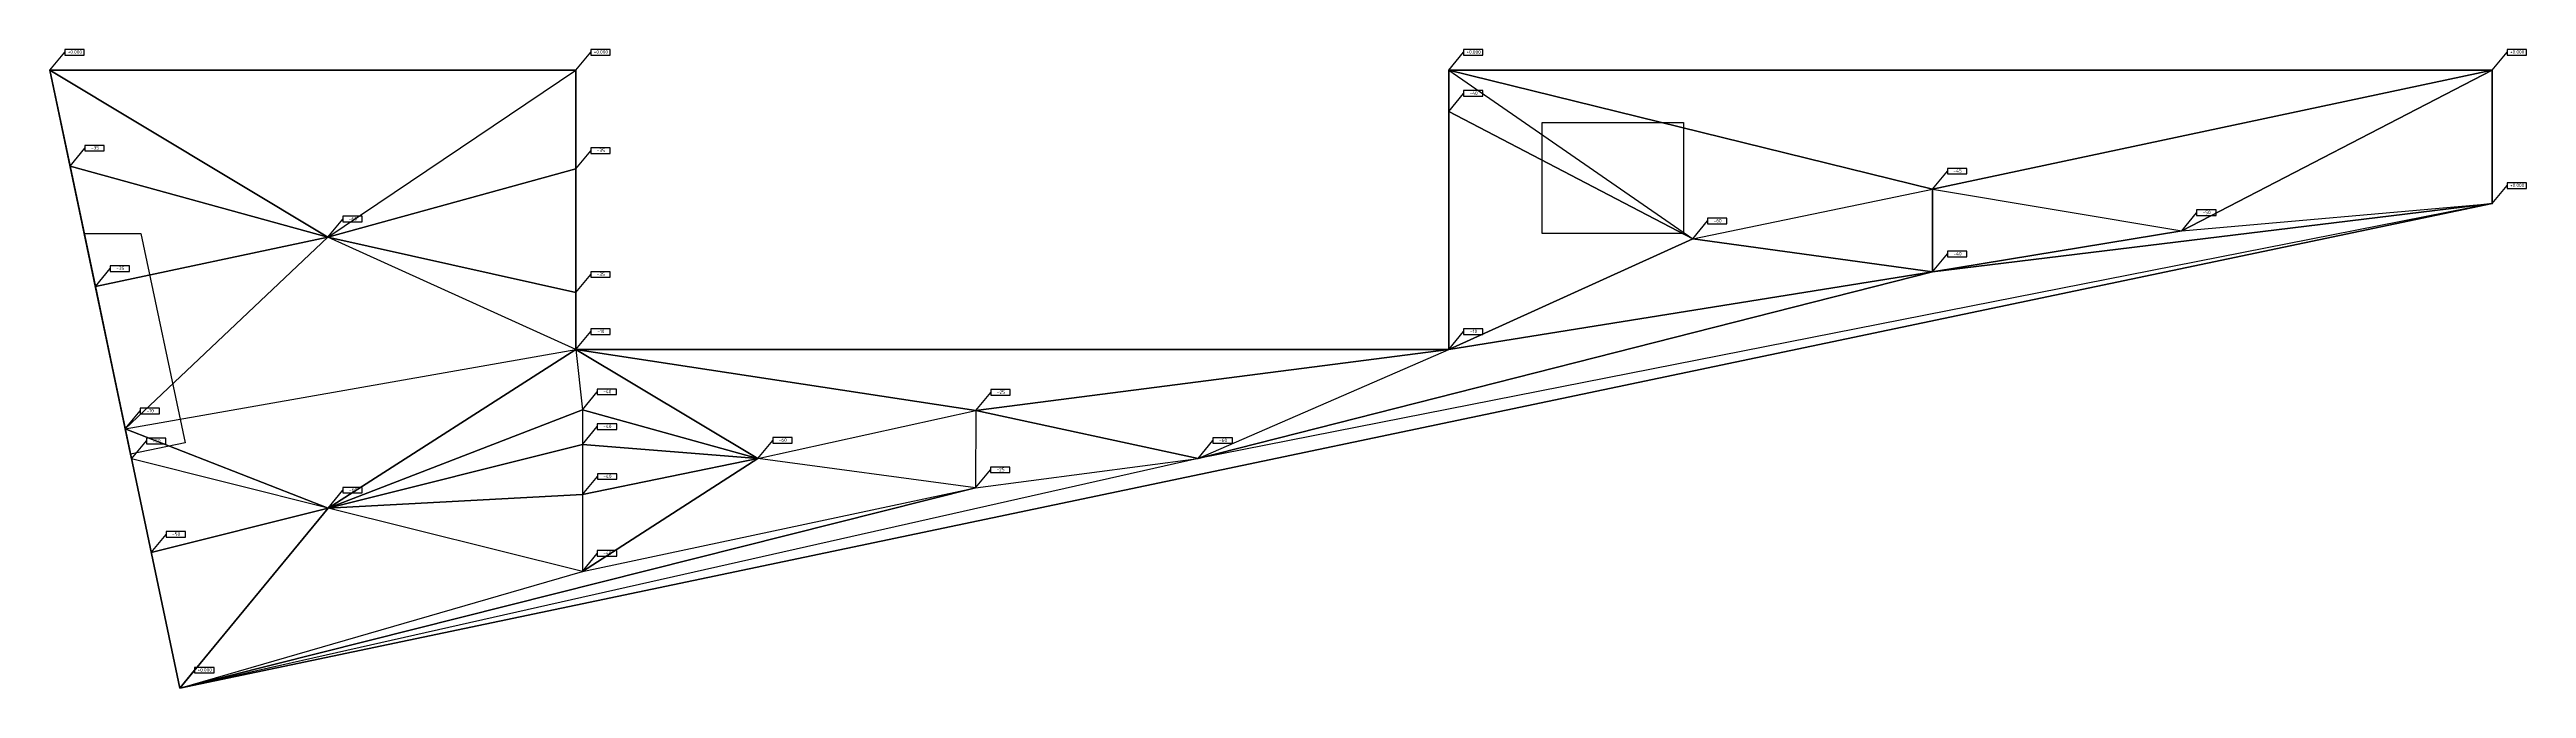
# Model space of a CAD drawing. Header units: millimetres. Extents: x 3543 to 468547, y -146359 to 38454.
# Drawn here: x 210845 to 300239, y 4812 to 27907 of the extents above; entities that cross this region are included whole.
import ezdxf
from ezdxf.enums import TextEntityAlignment as Align

# ---------------------------------------------------------------- set-up
doc = ezdxf.new("R2010")
doc.units = ezdxf.units.MM
doc.layers.add('контур', color=1, linetype='Continuous', lineweight=50)
doc.layers.add('линии_высот', color=4, linetype='Continuous')
doc.layers.add('областиvb', color=52, linetype='Continuous')
doc.styles.add('isocpeur', font='isocpeur.ttf')

# ---------------------------------------------------------------- blocks, each defined once
blk = doc.blocks.new('otmetka_oporvb')
at = {"linetype": 'ByBlock', "lineweight": -2}
blk.add_hatch(color=0, dxfattribs=at).paths.add_polyline_path([(-38, -32, 1), (38, 32, 1)])
at = {"color": 0, "linetype": 'ByBlock', "lineweight": -2}
blk.add_line((0, 0), (2142, 2596), dxfattribs=at)
at = {"color": 0}
blk.add_lwpolyline([(2142, 2196), (4942, 2196), (4942, 2996), (2142, 2996)], close=True, dxfattribs=at)
at = {"color": 0, "linetype": 'ByBlock', "lineweight": -2, "style": 'isocpeur'}
blk.add_attdef('OTM', text='', height=500, dxfattribs=at).set_placement((3600, 2639), align=Align.MIDDLE_CENTER)
blk = doc.blocks.new('*U28')
at = {"linetype": 'ByBlock', "lineweight": -2}
blk.add_hatch(color=0, dxfattribs=at).paths.add_polyline_path([(-38, -32, 1), (38, 32, 1)])
at = {"color": 0, "linetype": 'ByBlock', "lineweight": -2}
blk.add_line((0, 0), (2147, 2596), dxfattribs=at)
at = {"color": 0}
blk.add_lwpolyline([(2147, 2196), (4947, 2196), (4947, 2996), (2147, 2996)], close=True, dxfattribs=at)
at = {"color": 0, "linetype": 'ByBlock', "lineweight": -2, "style": 'isocpeur'}
blk.add_attdef('OTM', text='', height=500, dxfattribs=at).set_placement((3606, 2639), align=Align.MIDDLE_CENTER)
blk = doc.blocks.new('*U29')
at = {"linetype": 'ByBlock', "lineweight": -2}
blk.add_hatch(color=0, dxfattribs=at).paths.add_polyline_path([(-38, -32, 1), (38, 32, 1)])
at = {"color": 0, "linetype": 'ByBlock', "lineweight": -2}
blk.add_line((0, 0), (2158, 2596), dxfattribs=at)
at = {"color": 0}
blk.add_lwpolyline([(2158, 2196), (4958, 2196), (4958, 2996), (2158, 2996)], close=True, dxfattribs=at)
at = {"color": 0, "linetype": 'ByBlock', "lineweight": -2, "style": 'isocpeur'}
blk.add_attdef('OTM', text='', height=500, dxfattribs=at).set_placement((3617, 2639), align=Align.MIDDLE_CENTER)
blk = doc.blocks.new('*U30')
at = {"linetype": 'ByBlock', "lineweight": -2}
blk.add_hatch(color=0, dxfattribs=at).paths.add_polyline_path([(-38, -32, 1), (38, 32, 1)])
at = {"color": 0, "linetype": 'ByBlock', "lineweight": -2}
blk.add_line((0, 0), (2151, 2596), dxfattribs=at)
at = {"color": 0}
blk.add_lwpolyline([(2151, 2196), (4951, 2196), (4951, 2996), (2151, 2996)], close=True, dxfattribs=at)
at = {"color": 0, "linetype": 'ByBlock', "lineweight": -2, "style": 'isocpeur'}
blk.add_attdef('OTM', text='', height=500, dxfattribs=at).set_placement((3609, 2639), align=Align.MIDDLE_CENTER)

msp = doc.modelspace()

# ---------------------------------------------------------------- linework, layer by layer
at = {"layer": 'контур'}
msp.add_lwpolyline([(215545, 4826.4), (210858.8, 27157.8), (229841.6, 27157.8), (229841.6, 17060.4), (261341.5, 17060.4), (261341.5, 27157.8), (299003.2, 27157.8), (299003.2, 22339.3)], close=True, dxfattribs=at)
at = {"layer": 'линии_высот'}
for points in [[(210858.8, 27157.8), (220891.8, 21128.2), (229841.6, 27157.8)], [(220891.8, 21128.2), (210858.8, 27157.8), (211585.8, 23693.3)], [(220891.8, 21128.2), (229841.6, 27157.8), (229841.6, 23598.6)], [(270147.8, 21060.2), (261341.5, 25669.4), (261341.5, 27157.8)], [(270147.8, 21060.2), (278807.8, 22862), (261341.5, 27157.8)], [(261341.5, 27157.8), (278807.8, 22862), (299003.2, 27157.8)], [(278807.8, 22862), (287798.8, 21357.4), (299003.2, 27157.8)], [(287798.8, 21357.4), (299003.2, 22339.3), (299003.2, 27157.8)], [(270147.8, 21060.2), (261341.5, 17060.4), (261341.5, 25669.4)], [(220891.8, 21128.2), (211585.8, 23693.3), (212499.7, 19338.5)], [(220891.8, 21128.2), (229841.6, 23598.6), (229841.6, 19124.3)], [(270147.8, 21060.2), (278807.8, 22862), (278805.8, 19867.8)], [(278805.8, 19867.8), (278807.8, 22862), (287798.8, 21357.4)], [(252298.9, 13124.4), (215545, 4826.4), (299003.2, 22339.3)], [(252298.9, 13124.4), (278805.8, 19867.8), (299003.2, 22339.3)], [(278805.8, 19867.8), (287798.8, 21357.4), (299003.2, 22339.3)], [(220891.8, 21128.2), (212499.7, 19338.5), (213579.5, 14193)], [(220891.8, 21128.2), (213579.5, 14193), (229841.6, 17060.4)], [(220891.8, 21128.2), (229841.6, 19124.3), (229841.6, 17060.4)], [(261341.5, 17060.4), (270147.8, 21060.2), (278805.8, 19867.8)], [(252298.9, 13124.4), (261341.5, 17060.4), (278805.8, 19867.8)], [(220897.2, 11332.4), (213579.5, 14193), (229841.6, 17060.4)], [(220897.2, 11332.4), (229841.6, 17060.4), (230076.7, 14884.9)], [(236407.9, 13131.2), (229841.6, 17060.4), (230076.7, 14884.9)], [(229841.6, 17060.4), (236407.9, 13131.2), (244279.5, 14864.1)], [(229841.6, 17060.4), (244279.5, 14864.1), (261341.5, 17060.4)], [(244279.5, 14864.1), (252298.9, 13124.4), (261341.5, 17060.4)], [(220897.2, 11332.4), (230076.7, 14884.9), (230076.7, 13628.4)], [(236407.9, 13131.2), (230076.7, 14884.9), (230076.7, 13628.4)], [(236407.9, 13131.2), (244279.5, 14864.1), (244268.4, 12066.3)], [(252298.9, 13124.4), (244279.5, 14864.1), (244268.4, 12066.3)], [(220897.2, 11332.4), (213807, 13108.7), (213579.5, 14193)], [(220897.2, 11332.4), (230076.7, 13628.4), (230076.7, 11826.3)], [(236407.9, 13131.2), (230076.7, 13628.4), (230076.7, 11826.3)], [(220897.2, 11332.4), (213807, 13108.7), (214515.2, 9733.6)], [(244268.4, 12066.3), (252298.9, 13124.4), (215545, 4826.4)], [(236407.9, 13131.2), (230076.7, 11826.3), (230076.7, 9045.7)], [(244268.4, 12066.3), (236407.9, 13131.2), (230076.7, 9045.7)], [(215545, 4826.4), (230076.7, 9045.7), (244268.4, 12066.3)], [(220897.2, 11332.4), (230076.7, 11826.3), (230076.7, 9045.7)], [(220897.2, 11332.4), (214515.2, 9733.6), (215545, 4826.4)], [(220897.2, 11332.4), (215545, 4826.4), (230076.7, 9045.7)]]:
    msp.add_lwpolyline(points, close=True, dxfattribs=at)
at = {"layer": 'областиvb'}
for points in [[(264714.2, 25271.5), (269815.3, 25271.5), (269815.3, 21258.6), (264714.2, 21258.6)], [(212096.8, 21258.3), (214134, 21258.3), (215737.6, 13688.5), (213771.9, 13276)]]:
    msp.add_lwpolyline(points, close=True, dxfattribs=at)

# ---------------------------------------------------------------- block references
at = {"xscale": 0.25, "yscale": 0.25, "zscale": 0.25}
for name, p, values in [('otmetka_oporvb', (210858.8, 27157.8), {'OTM': '+0.000'}), ('otmetka_oporvb', (229841.6, 27157.8), {'OTM': '+0.000'}), ('otmetka_oporvb', (261341.5, 27157.8), {'OTM': '+0.000'}), ('otmetka_oporvb', (299003.2, 27157.8), {'OTM': '+0.000'}), ('otmetka_oporvb', (261341.5, 25669.4), {'OTM': '-40'}), ('otmetka_oporvb', (211585.8, 23693.3), {'OTM': '-35'}), ('otmetka_oporvb', (229841.6, 23598.6), {'OTM': '-35'}), ('otmetka_oporvb', (278807.8, 22862), {'OTM': '-45'}), ('otmetka_oporvb', (299003.2, 22339.3), {'OTM': '+0.000'}), ('otmetka_oporvb', (220891.8, 21128.2), {'OTM': '-60'}), ('otmetka_oporvb', (270147.8, 21060.2), {'OTM': '-60'}), ('otmetka_oporvb', (287798.8, 21357.4), {'OTM': '-50'}), ('otmetka_oporvb', (278805.8, 19867.8), {'OTM': '-40'}), ('otmetka_oporvb', (212499.7, 19338.5), {'OTM': '-35'}), ('otmetka_oporvb', (229841.6, 19124.3), {'OTM': '-35'}), ('otmetka_oporvb', (229841.6, 17060.4), {'OTM': '-10'}), ('otmetka_oporvb', (261341.5, 17060.4), {'OTM': '-10'}), ('otmetka_oporvb', (230076.7, 14884.9), {'OTM': '-40'}), ('otmetka_oporvb', (244279.5, 14864.1), {'OTM': '-25'}), ('otmetka_oporvb', (213579.5, 14193), {'OTM': '-10'}), ('*U28', (230076.7, 13628.4), {'OTM': '-40'}), ('otmetka_oporvb', (213807, 13108.7), {'OTM': '-50'}), ('otmetka_oporvb', (236407.9, 13131.2), {'OTM': '-60'}), ('otmetka_oporvb', (252298.9, 13124.4), {'OTM': '-60'}), ('*U29', (230076.7, 11826.3), {'OTM': '-40'}), ('otmetka_oporvb', (244268.4, 12066.3), {'OTM': '-25'}), ('otmetka_oporvb', (220897.2, 11332.4), {'OTM': '-60'}), ('otmetka_oporvb', (214515.2, 9733.6), {'OTM': '-50'}), ('*U30', (230076.7, 9045.7), {'OTM': '-40'}), ('otmetka_oporvb', (215545, 4826.4), {'OTM': '+0.000'})]:
    msp.add_blockref(name, p, dxfattribs=at).add_auto_attribs(values)

doc.saveas('drawing.dxf')
